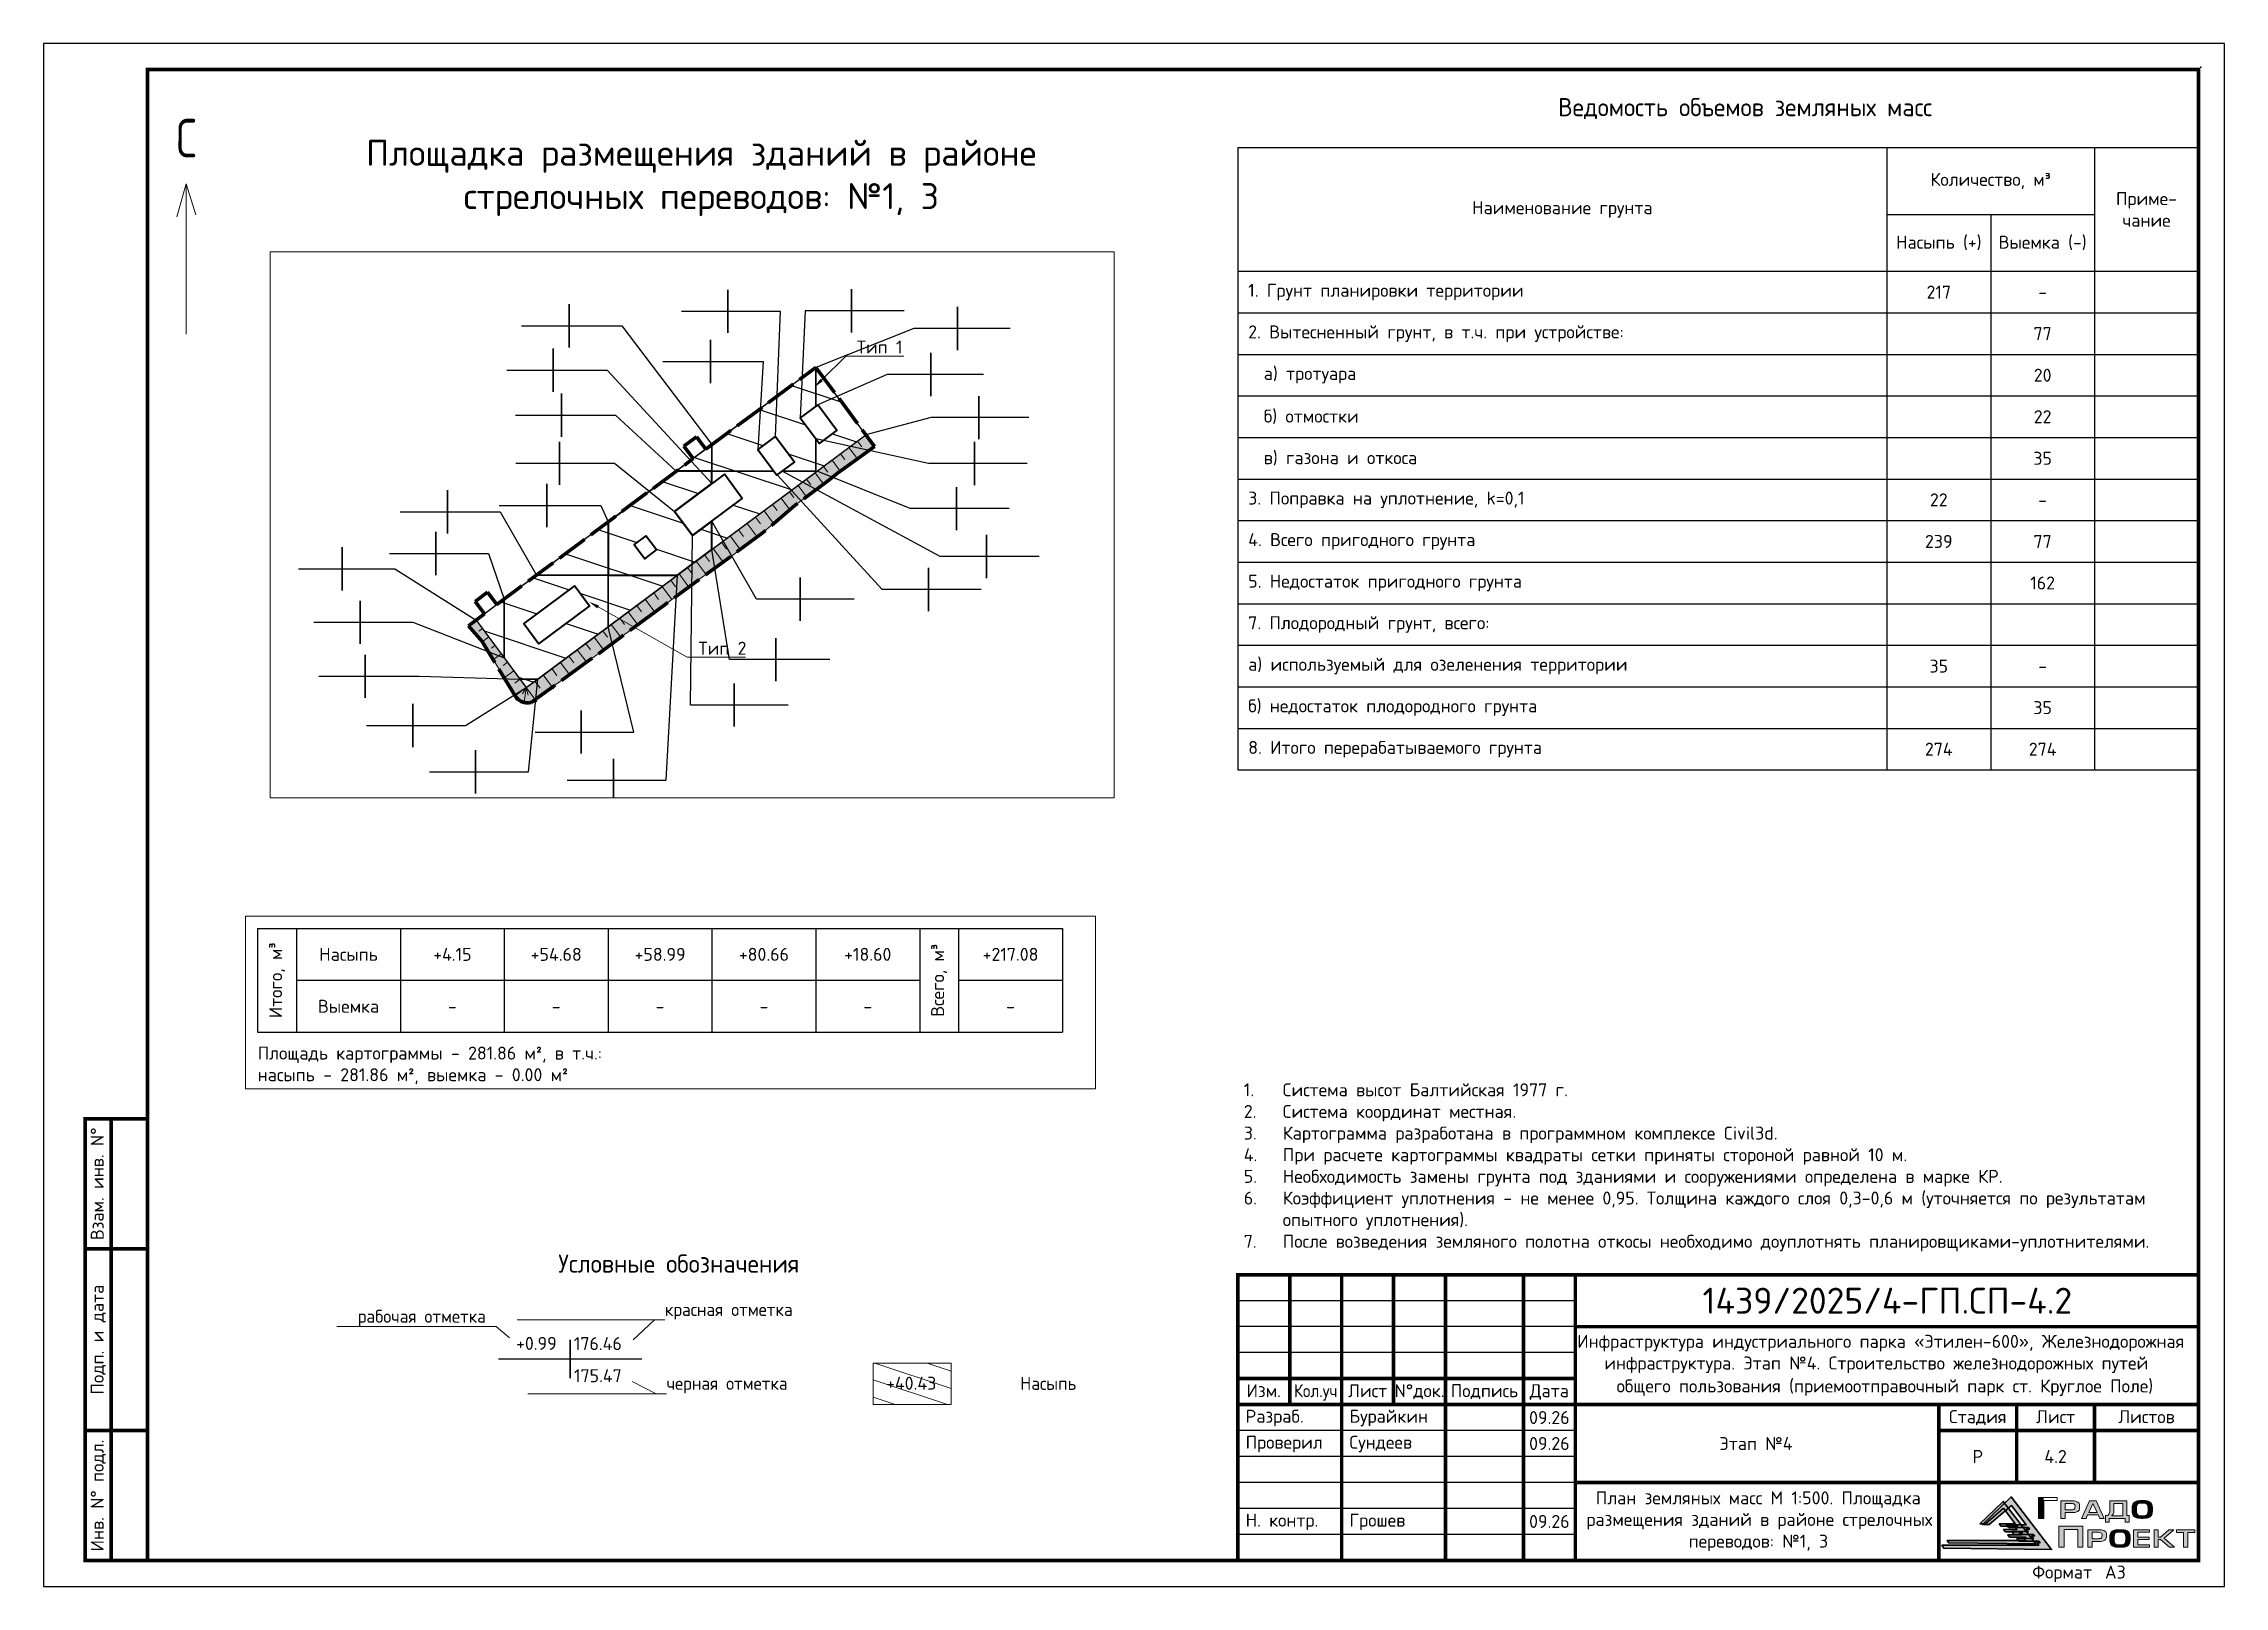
# Paper-space layout 'л.4.2_ПЗМ' of a CAD drawing. Header units: metres, sheet in millimetres. Extents: x 0 to 420, y 0 to 297.
# The model-space entities are those that its viewports show. They can reach past a viewport. Long polylines and large blocks are cut down to what shows.
import ezdxf
from ezdxf import colors
from ezdxf.entities.mleader import LeaderData, LeaderLine
from ezdxf.enums import TextEntityAlignment as Align
from ezdxf.math import Vec2, Vec3

# ---------------------------------------------------------------- set-up
doc = ezdxf.new("R2010")
doc.units = ezdxf.units.M
doc.linetypes.add('ACAD_ISO02W100', pattern=[15, 12, -3])
for name, color, linetype in [('000_C3D_ХЛ служебные', 7, 'Continuous'), ('_ОФОРМ_Примечания', 7, 'Continuous'), ('_Рамка-текст', 7, 'Continuous'), ('Cartogram_1_calculation_mark', 7, 'Continuous'), ('CARTOGRAM_1_HATCH_FILL', 7, 'Continuous'), ('CARTOGRAM_1_VOLUME', 7, 'Continuous'), ('ВС текст_2эт', 7, 'Continuous'), ('ГП_ПЗМ', 7, 'Continuous'), ('ПЗМ_2_Границы', 7, 'Continuous'), ('ПЗМ_2_Отметки', 7, 'Continuous'), ('ПЗМ_2_Сетка', 7, 'Continuous'), ('ПЗМ_2_Таблица объемов', 7, 'Continuous'), ('ПЗМ_2_Штриховка насыпи', 7, 'Continuous'), ('ПП_Дорога_Покрытия_Газон', 3, 'Continuous'), ('ПП_Рамка_ДинамическийФормат', 7, 'Continuous')]:
    doc.layers.add(name, color=color, linetype=linetype)
for name, color, linetype, lineweight in [('280_ПОР_Откосы планировки', 250, 'Continuous', 20), ('_ТЕКСТ', 7, 'Continuous', 20), ('ГП_Границы ЗУ', 1, 'Continuous', 50), ('ГП_ШТАМП', 7, 'Continuous', 70), ('ПП_Дорога_Покрытия_Откос', 3, 'Continuous', 9)]:
    doc.layers.add(name, color=color, linetype=linetype, lineweight=lineweight)
doc.layers.add('ОНХП-ГП текст', color=98, linetype='Continuous', lineweight=20, true_color=0x000800)
doc.layers.add('помощь', color=1, linetype='Continuous', plot=False)
doc.styles.add('Gipronikel', font='GOST Common.ttf')
doc.styles.add('ISOCPEUR', font='isocpeur.ttf')
doc.styles.add('ГОСТ', font='')
doc.styles.add('СПДС', font='isocpeur.ttf')
doc.styles.add('СПДС 2.5', font='isocpeur.ttf', dxfattribs={"width": 0.8, "height": 2.5})
doc.styles.get('ГОСТ').set_extended_font_data('GOST type A')

psp = doc.layouts.new('л.4.2_ПЗМ')

# ---------------------------------------------------------------- texts
at = {"style": 'Gipronikel'}
psp.add_text('Условные обозначения', height=3.5, dxfattribs=at).set_placement((99.11, 60.4, 923.52))
at = {"layer": '_Рамка-текст', "char_height": 2.5, "width": 10, "attachment_point": 5, "line_spacing_factor": 1.1, "style": 'СПДС 2.5'}
for insert in [(289.98, 32.51), (289.98, 27.51), (289.98, 12.51)]:
    psp.add_mtext('{\\W1;09.26}', dxfattribs=dict(at, insert=insert))
at = {"layer": '_ТЕКСТ', "insert": (231.13, 96.86), "char_height": 2.5, "width": 185, "attachment_point": 1, "style": 'ISOCPEUR'}
psp.add_mtext('\\pi-7.5,l7.5,t7.5;1.^IСистема высот Балтийская 1977 г.\\P2.^IСистема координат местная.\\P3.^IКартограмма разработана в программном комплексе Civil3d.{\\C1;\\P}4.^IПри расчете картограммы квадраты сетки приняты стороной равной 10 м.\\P5.^IНеобходимость замены грунта под зданиями и сооружениями определена в марке КР.\\P{\\C7;6.^IКоэффициент уплотнения - не менее 0,95. Толщина каждого слоя 0,3-0,6 м (уточняется по результатам \\P\\pi0;опытного уплотнения).\\P\\pi-7.5;7.^IПосле возведения земляного полотна откосы необходимо доуплотнять планировщиками-уплотнителями.\\P}', dxfattribs=at)
at = {"layer": 'CARTOGRAM_1_VOLUME', "color": 5, "style": 'СПДС'}
psp.add_text('+0.99', height=2.5, dxfattribs=at).set_placement((94.89, 46.79), align=Align.MIDDLE_CENTER)
at = {"layer": 'CARTOGRAM_1_VOLUME', "color": 26, "style": 'СПДС'}
psp.add_text('176.46', height=2.5, dxfattribs=at).set_placement((106.73, 46.75), align=Align.MIDDLE_CENTER)
at = {"layer": 'CARTOGRAM_1_VOLUME', "color": 176, "style": 'СПДС'}
psp.add_text('175.47', height=2.5, dxfattribs=at).set_placement((106.73, 40.57), align=Align.MIDDLE_CENTER)
at = {"layer": 'CARTOGRAM_1_VOLUME', "color": 1, "style": 'СПДС'}
psp.add_text('+40.43', height=2.5, dxfattribs=at).set_placement((167.07, 39.12), align=Align.MIDDLE_CENTER)
at = {"layer": 'ВС текст_2эт', "insert": (126.65, 271.15), "char_height": 5, "width": 141.0576, "attachment_point": 5, "style": 'ISOCPEUR'}
psp.add_mtext('Площадка размещения зданий в районе стрелочных переводов: №1, 3', dxfattribs=at)
at = {"layer": 'ГП_ШТАМП', "insert": (188.09, 39.09), "char_height": 2.5, "width": 80, "attachment_point": 4, "style": 'Gipronikel'}
psp.add_mtext('Насыпь', dxfattribs=at)
at = {"layer": 'ОНХП-ГП текст', "ltscale": 250, "insert": (25.53, 282.54), "char_height": 7.42, "width": 67.0666, "attachment_point": 1, "rotation": 359.8271, "style": 'ГОСТ'}
psp.add_mtext('С', dxfattribs=at)

msp = doc.modelspace()

# ---------------------------------------------------------------- blocks, each defined once
blk = doc.blocks.new('*T70')
at = {"layer": '_ОФОРМ_Примечания', "color": 0, "lineweight": -2, "transparency": 16777216}
for p, q in [((185, 0), (185, -134.83)), ((0, -15), (0, -134.83)), ((125, -15), (185, -15)), ((125, -15), (125, -134.83)), ((165, -15), (165, -134.83)), ((125, -27.86), (165, -27.86)), ((145, -27.86), (145, -134.83)), ((0, -38.83), (185, -38.83)), ((0, -46.83), (185, -46.83)), ((0, -54.83), (185, -54.83)), ((0, -62.83), (185, -62.83)), ((0, -70.83), (185, -70.83)), ((0, -78.83), (185, -78.83)), ((0, -86.83), (185, -86.83)), ((0, -94.83), (185, -94.83)), ((0, -102.83), (185, -102.83)), ((0, -110.83), (185, -110.83)), ((0, -118.83), (185, -118.83)), ((0, -126.83), (185, -126.83)), ((0, -134.83), (185, -134.83))]:
    blk.add_line(p, q, dxfattribs=at)
at = {"layer": '_ОФОРМ_Примечания', "color": 0, "linetype": 'ByBlock', "lineweight": -2, "transparency": 16777216}
blk.add_line((0, -15), (125, -15), dxfattribs=at)
at = {"layer": '_ОФОРМ_Примечания', "color": 0, "transparency": 16777216}
for s, insert, char_height, width, attachment_point, style in [('\\pl10.325,t18.611;Ведомость объемов земляных масс\\P', (92.5, -7.5), 3.5, 182, 5, 'Gipronikel'), ('Количество, м{\\fISOCPEUR|b0|i0|c0|p34;³\\P}', (145, -21.43), 2.5, 37, 5, 'ISOCPEUR'), ('Приме- чание', (175, -26.92), 2.5, 17, 5, 'ISOCPEUR'), ('Наименование грунта', (62.5, -26.92), 2.5, 122, 5, 'ISOCPEUR'), ('Насыпь (+)', (135, -33.35), 2.5, 17, 5, 'ISOCPEUR'), ('Выемка (-)', (155, -33.35), 2.5, 17, 5, 'ISOCPEUR'), ('1. Грунт планировки территории', (2, -42.83), 2.5, 121, 4, 'ISOCPEUR'), ('217', (135, -42.83), 2.5, 17, 5, 'ISOCPEUR'), ('-', (155, -42.83), 2.5, 17, 5, 'ISOCPEUR'), ('2. Вытесненный грунт, в т.ч. при устройстве:', (2, -50.83), 2.5, 121, 4, 'ISOCPEUR'), ('77', (155, -50.83), 2.5, 17, 5, 'ISOCPEUR'), ('а) тротуара', (5, -58.83), 2.5, 115, 4, 'ISOCPEUR'), ('20', (155, -58.83), 2.5, 17, 5, 'ISOCPEUR'), ('б) отмостки', (5, -66.83), 2.5, 115, 4, 'ISOCPEUR'), ('22', (155, -66.83), 2.5, 17, 5, 'ISOCPEUR'), ('в) газона и откоса', (5, -74.83), 2.5, 115, 4, 'ISOCPEUR'), ('35', (155, -74.83), 2.5, 17, 5, 'ISOCPEUR'), ('3. Поправка на уплотнение, k=0,1', (2, -82.83), 2.5, 121, 4, 'ISOCPEUR'), ('22', (135, -82.83), 2.5, 17, 5, 'ISOCPEUR'), ('-', (155, -82.83), 2.5, 17, 5, 'ISOCPEUR'), ('4. Всего пригодного грунта', (2, -90.83), 2.5, 121, 4, 'ISOCPEUR'), ('239', (135, -90.83), 2.5, 17, 5, 'ISOCPEUR'), ('77', (155, -90.83), 2.5, 17, 5, 'ISOCPEUR'), ('5. Недостаток пригодного грунта', (2, -98.83), 2.5, 121, 4, 'ISOCPEUR'), ('162', (155, -98.83), 2.5, 17, 5, 'ISOCPEUR'), ('7. Плодородный грунт, всего:', (2, -106.83), 2.5, 121, 4, 'ISOCPEUR'), ('а) используемый для озеленения территории', (2, -114.83), 2.5, 121, 4, 'ISOCPEUR'), ('35', (135, -114.83), 2.5, 17, 5, 'ISOCPEUR'), ('-', (155, -114.83), 2.5, 17, 5, 'ISOCPEUR'), ('б) недостаток плодородного грунта', (2, -122.83), 2.5, 121, 4, 'ISOCPEUR'), ('35', (155, -122.83), 2.5, 17, 5, 'ISOCPEUR'), ('8. Итого перерабатываемого грунта', (2, -130.83), 2.5, 121, 4, 'ISOCPEUR')]:
    blk.add_mtext(s, dxfattribs=dict(at, insert=insert, char_height=char_height, width=width, attachment_point=attachment_point, style=style))
at = {"layer": '_ОФОРМ_Примечания', "transparency": 16777216, "char_height": 2.5, "width": 17, "attachment_point": 5, "style": 'ISOCPEUR'}
for insert in [(135, -130.83), (155, -130.83)]:
    blk.add_mtext('274', dxfattribs=dict(at, insert=insert))
blk = doc.blocks.new('_None')
blk = doc.blocks.new('*U289')
at = {"layer": 'ПП_Рамка_ДинамическийФормат', "linetype": 'Continuous', "lineweight": 30, "true_color": 0x0c6001}
h = blk.add_hatch(color=88, dxfattribs=at)
h.dxf.hatch_style = 1
h.paths.add_polyline_path([(373.4, 11.89), (378.95, 17.21), (386.72, 7.1), (365.95, 7.34), (365.59, 7.93), (384.24, 7.93), (383.87, 8.41), (384.5, 8.41), (384.28, 8.69), (380.46, 8.69), (380.04, 9.24), (383.23, 9.24), (382.86, 9.72), (383.49, 9.73), (383.27, 10), (379.47, 10), (379.04, 10.56), (382.22, 10.56), (381.86, 11.03), (382.48, 11.04), (382.26, 11.33), (378.45, 11.32), (378.02, 11.87), (381.84, 11.88), (378.98, 15.58), (374.72, 11.89)])
at = {"layer": 'ПП_Рамка_ДинамическийФормат', "linetype": 'Continuous', "lineweight": 0, "true_color": 0x033c8c}
h = blk.add_hatch(color=156, dxfattribs=at)
h.dxf.hatch_style = 1
h.paths.add_polyline_path([(385.23, 13.1), (385.23, 17.14), (384.23, 17.14), (384.23, 13.1)])
at = {"layer": 'ПП_Рамка_ДинамическийФормат', "linetype": 'Continuous', "lineweight": 30, "true_color": 0x033c8c}
h = blk.add_hatch(color=156, dxfattribs=at)
h.dxf.hatch_style = 1
h.paths.add_polyline_path([(372.93, 12.05), (377.41, 16.35), (383.69, 8.19), (366.92, 8.38), (366.62, 8.85), (381.68, 8.85), (381.39, 9.24), (381.89, 9.24), (381.72, 9.47), (378.63, 9.47), (378.29, 9.91), (380.87, 9.91), (380.57, 10.3), (381.08, 10.3), (380.9, 10.53), (377.83, 10.53), (377.48, 10.98), (380.05, 10.98), (379.76, 11.36), (380.26, 11.36), (380.08, 11.6), (377.01, 11.59), (376.66, 12.04), (379.74, 12.04), (377.44, 15.03), (374, 12.05)])
at = {"layer": 'ПП_Рамка_ДинамическийФормат', "linetype": 'Continuous', "lineweight": 0, "true_color": 0x033c8c}
h = blk.add_hatch(color=156, dxfattribs=at)
h.dxf.hatch_style = 1
h.paths.add_polyline_path([(391.81, 16.19, 0.129761), (390.77, 16.46), (388.48, 16.46), (388.48, 13.1), (389.33, 13.1), (389.33, 14.21), (390.8, 14.21, 0.148195), (391.76, 14.43, 0.229809), (392.12, 15.01), (392.12, 15.6, 0.271278)])
h.paths.add_polyline_path([(389.32, 15.95), (390.58, 15.95, -0.094959), (390.98, 15.88, -0.198887), (391.19, 15.68, -0.099141), (391.26, 15.31, -0.182798), (391.11, 14.9, -0.188884), (390.82, 14.74, -0.015492), (390.55, 14.72), (389.32, 14.72)], flags=16)
h.paths.add_polyline_path([(395.32, 16.48), (394.01, 16.48), (392.49, 13.1), (393.39, 13.1), (393.65, 13.79), (395.68, 13.79), (395.99, 13.1), (396.83, 13.1)])
h.paths.add_polyline_path([(394.67, 15.96), (395.5, 14.23), (393.87, 14.23)], flags=16)
h.paths.add_polyline_path([(401.21, 16.47), (397.94, 16.47), (397.94, 14.64, -0.224), (397.59, 13.73), (397.48, 13.62), (397.13, 13.62), (397.13, 12.35), (397.83, 12.35), (397.83, 13.1), (400.91, 13.1), (400.91, 12.36), (401.64, 12.36), (401.64, 13.62), (401.21, 13.62)])
h.paths.add_polyline_path([(398.73, 15.97), (400.42, 15.97), (400.42, 13.6), (398.33, 13.6), (398.34, 13.66), (398.41, 13.69), (398.48, 13.76, 0.193412), (398.73, 14.4)], flags=16)
h.paths.add_polyline_path([(392.77, 11.58), (388.11, 11.58), (388.11, 7.56), (389.13, 7.56), (389.13, 10.93), (391.75, 10.93), (391.75, 7.56), (392.77, 7.56)])
h.paths.add_polyline_path([(397.29, 9.47), (397.29, 10.05, 0.311605), (397.01, 10.64, 0.129761), (395.97, 10.91), (393.68, 10.91), (393.68, 7.56), (394.53, 7.56), (394.53, 8.66), (396, 8.66, 0.148195), (396.96, 8.89, 0.267677)])
h.paths.add_polyline_path([(394.53, 10.41), (395.78, 10.41, -0.094959), (396.19, 10.33, -0.198887), (396.4, 10.13, -0.099141), (396.47, 9.76, -0.182798), (396.32, 9.35, -0.188884), (396.03, 9.2, -0.015492), (395.76, 9.18), (394.53, 9.18)], flags=16)
h.paths.add_polyline_path([(405.51, 9.48), (403.33, 9.48), (403.33, 10.41), (405.61, 10.41), (405.61, 10.91), (402.53, 10.91), (402.53, 7.56), (405.61, 7.56), (405.61, 8.01), (403.33, 8.01), (403.33, 9.04), (405.51, 9.04)])
h.paths.add_polyline_path([(407.25, 10.91), (406.45, 10.91), (406.45, 7.56), (407.25, 7.56), (407.25, 9), (407.73, 9), (409.41, 7.56), (410.42, 7.56), (408.4, 9.26), (410.26, 10.91), (409.28, 10.91), (407.72, 9.5), (407.25, 9.5)])
h.paths.add_polyline_path([(412.96, 10.4), (414.32, 10.4), (414.32, 10.91), (410.79, 10.91), (410.79, 10.4), (412.15, 10.4), (412.15, 7.56), (412.96, 7.56)])
h = blk.add_hatch(color=156, dxfattribs=at)
h.dxf.hatch_style = 1
edge = h.paths.add_edge_path()
edge.add_spline(control_points=[(404.18, 13.1), (404.31, 13.1), (404.55, 13.1), (404.88, 13.12), (405.17, 13.17), (405.43, 13.26), (405.66, 13.35), (405.86, 13.54), (406.04, 13.82), (406.16, 14.32), (406.15, 14.7), (406.14, 14.94), (406.14, 15.1), (406.14, 15.39), (406.04, 15.79), (405.86, 16.07), (405.66, 16.26), (405.43, 16.36), (405.17, 16.45), (404.88, 16.5), (404.55, 16.51), (404.31, 16.51), (404.18, 16.51), (404.05, 16.51), (403.82, 16.51), (403.49, 16.5), (403.2, 16.45), (402.94, 16.36), (402.71, 16.26), (402.51, 16.07), (402.33, 15.79), (402.23, 15.39), (402.23, 15.1), (402.23, 14.94), (402.22, 14.7), (402.21, 14.32), (402.33, 13.82), (402.51, 13.54), (402.71, 13.35), (402.94, 13.26), (403.2, 13.17), (403.49, 13.12), (403.82, 13.1), (404.05, 13.1), (404.18, 13.1)], knot_values=[0, 0, 0, 0, 0.392432, 0.709081, 0.998708, 1.278127, 1.53821, 1.728059, 2.110629, 2.5013, 3.242256, 3.242256, 3.242256, 3.711066, 4.101736, 4.484307, 4.674156, 4.934238, 5.213657, 5.503284, 5.819934, 6.212366, 6.212366, 6.212366, 6.590896, 6.907546, 7.197173, 7.476592, 7.736674, 7.926524, 8.309094, 8.699764, 9.168574, 9.168574, 9.168574, 9.90953, 10.300201, 10.682771, 10.87262, 11.132703, 11.412122, 11.701749, 12.018398, 12.396929, 12.396929, 12.396929, 12.396929], degree=3, periodic=0)
edge = h.paths.add_edge_path(flags=16)
edge.add_spline(control_points=[(403.07, 14.94), (403.07, 14.88), (403.07, 14.8), (403.07, 14.81), (403.07, 14.69), (403.06, 14.48), (403.1, 14.21), (403.14, 14), (403.23, 13.87), (403.29, 13.75), (403.41, 13.68), (403.54, 13.61), (403.7, 13.6), (403.89, 13.59), (404.04, 13.58), (404.15, 13.58), (404.18, 13.58), (404.22, 13.58), (404.32, 13.58), (404.48, 13.59), (404.66, 13.6), (404.83, 13.61), (404.96, 13.68), (405.07, 13.74), (405.14, 13.87), (405.22, 13.99), (405.27, 14.2), (405.31, 14.47), (405.3, 14.69), (405.3, 14.81), (405.3, 14.93), (405.31, 15.14), (405.27, 15.41), (405.23, 15.62), (405.14, 15.75), (405.07, 15.87), (404.96, 15.93), (404.83, 16), (404.66, 16.01), (404.48, 16.02), (404.32, 16.03), (404.22, 16.03), (404.19, 16.03), (404.15, 16.03), (404.05, 16.03), (403.89, 16.02), (403.71, 16.01), (403.54, 16), (403.41, 15.93), (403.3, 15.87), (403.23, 15.75), (403.15, 15.62), (403.1, 15.41), (403.06, 15.14), (403.07, 15), (403.07, 14.94)], knot_values=[0, 0, 0, 0, 1, 2, 3, 4, 5, 6, 7, 8, 9, 10, 11, 12, 13, 14, 15, 16, 17, 18, 19, 20, 21, 22, 23, 24, 25, 26, 27, 28, 29, 30, 31, 32, 33, 34, 35, 36, 37, 38, 39, 40, 41, 42, 43, 44, 45, 46, 47, 48, 49, 50, 51, 52, 53, 53, 53, 53], degree=3, periodic=0)
h = blk.add_hatch(color=156, dxfattribs=at)
h.dxf.hatch_style = 1
edge = h.paths.add_edge_path()
edge.add_spline(control_points=[(399.88, 7.56), (400.01, 7.56), (400.25, 7.56), (400.58, 7.56), (400.87, 7.58), (401.14, 7.67), (401.36, 7.76), (401.57, 7.96), (401.74, 8.23), (401.86, 8.73), (401.85, 9.11), (401.85, 9.36), (401.85, 9.51), (401.85, 9.8), (401.74, 10.21), (401.57, 10.48), (401.36, 10.68), (401.14, 10.77), (400.87, 10.86), (400.58, 10.91), (400.25, 10.91), (400.01, 10.91), (399.88, 10.91), (399.76, 10.91), (399.52, 10.91), (399.2, 10.91), (398.9, 10.86), (398.64, 10.77), (398.41, 10.68), (398.21, 10.48), (398.04, 10.21), (397.93, 9.8), (397.93, 9.51), (397.93, 9.36), (397.92, 9.11), (397.91, 8.73), (398.04, 8.23), (398.21, 7.96), (398.41, 7.76), (398.64, 7.67), (398.9, 7.58), (399.2, 7.56), (399.52, 7.56), (399.76, 7.56), (399.88, 7.56)], knot_values=[0, 0, 0, 0, 0.392432, 0.709081, 0.998708, 1.278127, 1.53821, 1.728059, 2.110629, 2.5013, 3.242256, 3.242256, 3.242256, 3.711066, 4.101736, 4.484307, 4.674156, 4.934238, 5.213657, 5.503284, 5.819934, 6.212366, 6.212366, 6.212366, 6.590896, 6.907546, 7.197173, 7.476592, 7.736674, 7.926524, 8.309094, 8.699764, 9.168574, 9.168574, 9.168574, 9.90953, 10.300201, 10.682771, 10.87262, 11.132703, 11.412122, 11.701749, 12.018398, 12.396929, 12.396929, 12.396929, 12.396929], degree=3, periodic=0)
edge = h.paths.add_edge_path(flags=16)
edge.add_spline(control_points=[(398.77, 9.35), (398.78, 9.3), (398.78, 9.22), (398.78, 9.22), (398.77, 9.11), (398.77, 8.89), (398.81, 8.62), (398.85, 8.41), (398.93, 8.28), (399, 8.16), (399.11, 8.1), (399.24, 8.03), (399.41, 8.02), (399.59, 8), (399.75, 8), (399.85, 8), (399.89, 8), (399.92, 8), (400.03, 8), (400.19, 8), (400.37, 8.01), (400.53, 8.02), (400.66, 8.09), (400.78, 8.16), (400.85, 8.28), (400.93, 8.4), (400.97, 8.61), (401.01, 8.88), (401.01, 9.1), (401, 9.22), (401.01, 9.34), (401.01, 9.55), (400.97, 9.82), (400.93, 10.03), (400.85, 10.16), (400.78, 10.28), (400.67, 10.34), (400.53, 10.42), (400.37, 10.42), (400.19, 10.44), (400.03, 10.44), (399.93, 10.44), (399.89, 10.44), (399.85, 10.44), (399.75, 10.44), (399.59, 10.44), (399.41, 10.42), (399.25, 10.41), (399.11, 10.34), (399, 10.28), (398.93, 10.16), (398.85, 10.03), (398.81, 9.82), (398.77, 9.55), (398.77, 9.41), (398.77, 9.35)], knot_values=[0, 0, 0, 0, 1, 2, 3, 4, 5, 6, 7, 8, 9, 10, 11, 12, 13, 14, 15, 16, 17, 18, 19, 20, 21, 22, 23, 24, 25, 26, 27, 28, 29, 30, 31, 32, 33, 34, 35, 36, 37, 38, 39, 40, 41, 42, 43, 44, 45, 46, 47, 48, 49, 50, 51, 52, 53, 53, 53, 53], degree=3, periodic=0)
at = {"layer": 'ПП_Рамка_ДинамическийФормат'}
blk.add_lwpolyline([(0, 0), (420, 0), (420, 297), (0, 297)], close=True, dxfattribs=at)
at = {"layer": 'ПП_Рамка_ДинамическийФормат', "const_width": 0.7}
for points in [[(20, 5), (415, 5), (415, 292), (20, 292)], [(8, 5), (20, 5), (20, 90), (8, 90)], [(230, 60), (230, 5), (415, 5), (415, 60)]]:
    blk.add_lwpolyline(points, close=True, dxfattribs=at)
for points in [[(13, 5), (13, 90)], [(20, 65), (8, 65)], [(240, 60), (240, 35)], [(250, 60), (250, 5)], [(260, 60), (260, 35)], [(270, 60), (270, 5)], [(285, 60), (285, 5)], [(295, 60), (295, 5)], [(295, 50), (415, 50)], [(295, 40), (230, 40)], [(295, 35), (230, 35)], [(295, 35), (415, 35)], [(365, 35), (365, 5)], [(380, 35), (380, 20)], [(395, 35), (395, 20)], [(20, 30), (8, 30)], [(415, 30), (365, 30)], [(295, 20), (415, 20)]]:
    blk.add_lwpolyline(points, dxfattribs=at)
at = {"layer": 'ПП_Рамка_ДинамическийФормат'}
for points in [[(295, 55), (230, 55)], [(295, 50), (230, 50)], [(295, 45), (230, 45)], [(295, 30), (230, 30)], [(295, 25), (230, 25)], [(295, 20), (230, 20)], [(295, 15), (230, 15)], [(295, 10), (230, 10)]]:
    blk.add_lwpolyline(points, dxfattribs=at)
at = {"layer": 'ПП_Рамка_ДинамическийФормат', "color": 88, "linetype": 'Continuous', "lineweight": 30, "true_color": 0x0c6001}
blk.add_lwpolyline([(373.4, 11.89), (378.95, 17.21), (386.72, 7.1), (365.95, 7.34), (365.59, 7.93), (384.24, 7.93), (383.87, 8.41), (384.5, 8.41), (384.28, 8.69), (380.46, 8.69), (380.04, 9.24), (383.23, 9.24), (382.86, 9.72), (383.49, 9.73), (383.27, 10), (379.47, 10), (379.04, 10.56), (382.22, 10.56), (381.86, 11.03), (382.48, 11.04), (382.26, 11.33), (378.45, 11.32), (378.02, 11.87), (381.84, 11.88), (378.98, 15.58), (374.72, 11.89)], close=True, dxfattribs=at)
at = {"layer": 'ПП_Рамка_ДинамическийФормат', "color": 156, "linetype": 'Continuous', "lineweight": 0, "true_color": 0x033c8c}
blk.add_lwpolyline([(384.23, 13.1), (384.23, 17.14), (387.8, 17.14), (387.8, 16.53), (385.23, 16.53), (385.23, 13.1), (384.23, 13.1)], dxfattribs=at)
at = {"layer": 'ПП_Рамка_ДинамическийФормат', "color": 7, "linetype": 'Continuous', "lineweight": 30, "true_color": 0xffffff}
blk.add_lwpolyline([(372.93, 12.05), (377.41, 16.35), (383.69, 8.19), (366.92, 8.38), (366.62, 8.85), (381.68, 8.85), (381.39, 9.24), (381.89, 9.24), (381.72, 9.47), (378.63, 9.47), (378.29, 9.91), (380.87, 9.91), (380.57, 10.3), (381.08, 10.3), (380.9, 10.53), (377.83, 10.53), (377.48, 10.98), (380.05, 10.98), (379.76, 11.36), (380.26, 11.36), (380.08, 11.6), (377.01, 11.59), (376.66, 12.04), (379.74, 12.04), (377.44, 15.03), (374, 12.05)], close=True, dxfattribs=at)
at = {"layer": 'ПП_Рамка_ДинамическийФормат', "color": 156, "linetype": 'Continuous', "lineweight": 0, "true_color": 0x033c8c}
for points in [[(388.48, 13.1), (388.48, 16.46), (390.77, 16.46, -0.129761), (391.81, 16.19, -0.271278), (392.12, 15.6), (392.12, 15.01, -0.229809), (391.76, 14.43, -0.148195), (390.8, 14.21), (389.33, 14.21), (389.33, 13.1), (388.48, 13.1)], [(397.94, 16.47), (401.21, 16.47), (401.21, 13.62), (401.64, 13.62), (401.64, 12.36), (400.91, 12.36), (400.91, 13.1), (397.83, 13.1), (397.83, 12.35), (397.13, 12.35), (397.13, 13.62), (397.48, 13.62), (397.59, 13.73, 0.224), (397.94, 14.64), (397.94, 16.47)], [(393.68, 7.56), (393.68, 10.91), (395.97, 10.91, -0.129761), (397.01, 10.64, -0.311605), (397.29, 10.05), (397.29, 9.47, -0.267677), (396.96, 8.89, -0.148195), (396, 8.66), (394.53, 8.66), (394.53, 7.56), (393.68, 7.56)]]:
    blk.add_lwpolyline(points, format="xyb", dxfattribs=at)
for points in [[(389.32, 15.95), (390.58, 15.95, -0.094959), (390.98, 15.88, -0.198887), (391.19, 15.68, -0.099141), (391.26, 15.31, -0.182798), (391.11, 14.9, -0.188884), (390.82, 14.74, -0.015492), (390.55, 14.72), (389.32, 14.72), (389.32, 15.95)], [(398.73, 15.97), (400.42, 15.97), (400.42, 13.6), (398.33, 13.6), (398.34, 13.66), (398.41, 13.69), (398.48, 13.76, 0.193412), (398.73, 14.4), (398.73, 15.97)], [(394.53, 10.41), (395.78, 10.41, -0.094959), (396.19, 10.33, -0.198887), (396.4, 10.13, -0.099141), (396.47, 9.76, -0.182798), (396.32, 9.35, -0.188884), (396.03, 9.2, -0.015492), (395.76, 9.18), (394.53, 9.18), (394.53, 10.41)]]:
    blk.add_lwpolyline(points, format="xyb", close=True, dxfattribs=at)
for points in [[(392.49, 13.1), (394.01, 16.48), (395.32, 16.48), (396.83, 13.1), (395.99, 13.1), (395.68, 13.79), (393.65, 13.79), (393.39, 13.1)], [(393.87, 14.23), (395.5, 14.23), (394.67, 15.96), (393.87, 14.23)], [(392.77, 7.56), (392.77, 11.58), (388.11, 11.58), (388.11, 7.56), (389.13, 7.56), (389.13, 10.93), (391.75, 10.93), (391.75, 7.56)], [(402.53, 10.91), (402.53, 7.56), (405.61, 7.56), (405.61, 8.01), (403.33, 8.01), (403.33, 9.04), (405.51, 9.04), (405.51, 9.48), (403.33, 9.48), (403.33, 10.41), (405.61, 10.41), (405.61, 10.91)], [(406.45, 10.91), (407.25, 10.91), (407.25, 9.5), (407.72, 9.5), (409.28, 10.91), (410.26, 10.91), (408.4, 9.26), (410.42, 7.56), (409.41, 7.56), (407.73, 9), (407.25, 9), (407.25, 7.56), (406.45, 7.56)], [(412.15, 7.56), (412.15, 10.4), (410.79, 10.4), (410.79, 10.91), (414.32, 10.91), (414.32, 10.4), (412.96, 10.4), (412.96, 7.56)]]:
    blk.add_lwpolyline(points, close=True, dxfattribs=at)
for points in [[(404.18, 13.1), (404.31, 13.1), (404.55, 13.1), (404.88, 13.12), (405.17, 13.17), (405.43, 13.26), (405.66, 13.35), (405.86, 13.54), (406.04, 13.82), (406.16, 14.32), (406.15, 14.7), (406.14, 14.94), (406.14, 15.1), (406.14, 15.39), (406.04, 15.79), (405.86, 16.07), (405.66, 16.26), (405.43, 16.36), (405.17, 16.45), (404.88, 16.5), (404.55, 16.51), (404.31, 16.51), (404.18, 16.51), (404.05, 16.51), (403.82, 16.51), (403.49, 16.5), (403.2, 16.45), (402.94, 16.36), (402.71, 16.26), (402.51, 16.07), (402.33, 15.79), (402.23, 15.39), (402.23, 15.1), (402.23, 14.94), (402.22, 14.7), (402.21, 14.32), (402.33, 13.82), (402.51, 13.54), (402.71, 13.35), (402.94, 13.26), (403.2, 13.17), (403.49, 13.12), (403.82, 13.1), (404.05, 13.1), (404.18, 13.1)], [(399.88, 7.56), (400.01, 7.56), (400.25, 7.56), (400.58, 7.56), (400.87, 7.58), (401.14, 7.67), (401.36, 7.76), (401.57, 7.96), (401.74, 8.23), (401.86, 8.73), (401.85, 9.11), (401.85, 9.36), (401.85, 9.51), (401.85, 9.8), (401.74, 10.21), (401.57, 10.48), (401.36, 10.68), (401.14, 10.77), (400.87, 10.86), (400.58, 10.91), (400.25, 10.91), (400.01, 10.91), (399.88, 10.91), (399.76, 10.91), (399.52, 10.91), (399.2, 10.91), (398.9, 10.86), (398.64, 10.77), (398.41, 10.68), (398.21, 10.48), (398.04, 10.21), (397.93, 9.8), (397.93, 9.51), (397.93, 9.36), (397.92, 9.11), (397.91, 8.73), (398.04, 8.23), (398.21, 7.96), (398.41, 7.76), (398.64, 7.67), (398.9, 7.58), (399.2, 7.56), (399.52, 7.56), (399.76, 7.56), (399.88, 7.56)]]:
    blk.add_open_spline(points, degree=3, knots=[0, 0, 0, 0, 0.392432, 0.709081, 0.998708, 1.278127, 1.53821, 1.728059, 2.110629, 2.5013, 3.242256, 3.242256, 3.242256, 3.711066, 4.101736, 4.484307, 4.674156, 4.934238, 5.213657, 5.503284, 5.819934, 6.212366, 6.212366, 6.212366, 6.590896, 6.907546, 7.197173, 7.476592, 7.736674, 7.926524, 8.309094, 8.699764, 9.168574, 9.168574, 9.168574, 9.90953, 10.300201, 10.682771, 10.87262, 11.132703, 11.412122, 11.701749, 12.018398, 12.396929, 12.396929, 12.396929, 12.396929], dxfattribs=at)
for points in [[(403.07, 14.94), (403.07, 14.88), (403.07, 14.8), (403.07, 14.81), (403.07, 14.69), (403.06, 14.48), (403.1, 14.21), (403.14, 14), (403.23, 13.87), (403.29, 13.75), (403.41, 13.68), (403.54, 13.61), (403.7, 13.6), (403.89, 13.59), (404.04, 13.58), (404.15, 13.58), (404.18, 13.58), (404.22, 13.58), (404.32, 13.58), (404.48, 13.59), (404.66, 13.6), (404.83, 13.61), (404.96, 13.68), (405.07, 13.74), (405.14, 13.87), (405.22, 13.99), (405.27, 14.2), (405.31, 14.47), (405.3, 14.69), (405.3, 14.81), (405.3, 14.93), (405.31, 15.14), (405.27, 15.41), (405.23, 15.62), (405.14, 15.75), (405.07, 15.87), (404.96, 15.93), (404.83, 16), (404.66, 16.01), (404.48, 16.02), (404.32, 16.03), (404.22, 16.03), (404.19, 16.03), (404.15, 16.03), (404.05, 16.03), (403.89, 16.02), (403.71, 16.01), (403.54, 16), (403.41, 15.93), (403.3, 15.87), (403.23, 15.75), (403.15, 15.62), (403.1, 15.41), (403.06, 15.14), (403.07, 15), (403.07, 14.94)], [(398.77, 9.35), (398.78, 9.3), (398.78, 9.22), (398.78, 9.22), (398.77, 9.11), (398.77, 8.89), (398.81, 8.62), (398.85, 8.41), (398.93, 8.28), (399, 8.16), (399.11, 8.1), (399.24, 8.03), (399.41, 8.02), (399.59, 8), (399.75, 8), (399.85, 8), (399.89, 8), (399.92, 8), (400.03, 8), (400.19, 8), (400.37, 8.01), (400.53, 8.02), (400.66, 8.09), (400.78, 8.16), (400.85, 8.28), (400.93, 8.4), (400.97, 8.61), (401.01, 8.88), (401.01, 9.1), (401, 9.22), (401.01, 9.34), (401.01, 9.55), (400.97, 9.82), (400.93, 10.03), (400.85, 10.16), (400.78, 10.28), (400.67, 10.34), (400.53, 10.42), (400.37, 10.42), (400.19, 10.44), (400.03, 10.44), (399.93, 10.44), (399.89, 10.44), (399.85, 10.44), (399.75, 10.44), (399.59, 10.44), (399.41, 10.42), (399.25, 10.41), (399.11, 10.34), (399, 10.28), (398.93, 10.16), (398.85, 10.03), (398.81, 9.82), (398.77, 9.55), (398.77, 9.41), (398.77, 9.35)]]:
    blk.add_open_spline(points, degree=3, dxfattribs=at)
at = {"layer": 'ПП_Рамка_ДинамическийФормат'}
blk.add_point((415.5, 292.5), dxfattribs=at)
at = {"layer": 'ПП_Рамка_ДинамическийФормат', "style": 'ISOCPEUR'}
for s, p in [('Взам. инв. N%%D', (12.33, 77.5)), ('Подп. и дата', (12.33, 47.5)), ('Инв. N%%D подл.', (12.33, 17.5))]:
    blk.add_text(s, height=2.5, rotation=90, dxfattribs=at).set_placement(p, align=Align.BOTTOM_CENTER)
at = {"layer": 'ПП_Рамка_ДинамическийФормат', "style": 'СПДС'}
for s, p in [('Изм.', (235, 35.67)), ('Лист', (255, 35.67)), ('N%%Dдок.', (265, 35.67)), ('Подпись', (277.5, 35.67)), ('Дата', (290, 35.67)), ('Стадия', (372.5, 30.67)), ('Лист', (387.5, 30.67)), ('Листов', (405, 30.67))]:
    blk.add_text(s, height=2.5, dxfattribs=at).set_placement(p, align=Align.BOTTOM_CENTER)
at = {"layer": 'ПП_Рамка_ДинамическийФормат', "style": 'СПДС', "width": 0.9}
blk.add_text('Кол.уч', height=2.5, dxfattribs=at).set_placement((245, 35.67), align=Align.BOTTOM_CENTER)
at = {"layer": 'ПП_Рамка_ДинамическийФормат', "style": 'ISOCPEUR'}
blk.add_text('Формат', height=2.5, dxfattribs=at).set_placement((383, 1.5))
at = {"layer": 'ПП_Рамка_ДинамическийФормат', "style": 'СПДС', "flags": 4}
for tag, height, p in [('ШИФР', 5, (355, 55)), ('ОБЪЕКТ', 2.5, (355, 42.5)), ('ПОДОБЪЕКТ', 2.5, (330, 27.5)), ('СТАДИЯ', 2.5, (372.5, 25)), ('ЛИСТ', 2.5, (387.5, 25)), ('ЛИСТОВ', 2.5, (405, 25)), ('ЧЕРТЕЖ', 2.5, (330, 12.5))]:
    blk.add_attdef(tag, text='', height=height, dxfattribs=at).set_placement(p, align=Align.MIDDLE_CENTER)
at = {"layer": 'ПП_Рамка_ДинамическийФормат', "style": 'СПДС'}
for tag, p, flags in [('СПЕЦ_1', (231.5, 31.5), 12), ('ФАМИЛИЯ_1', (251.5, 31.5), 4), ('СПЕЦ_2', (231.5, 26.5), 12), ('ФАМИЛИЯ_2', (251.5, 26.5), 4), ('СПЕЦ_3', (231.5, 21.5), 12), ('ФАМИЛИЯ_3', (251.5, 21.5), 4), ('СПЕЦ_4', (231.5, 16.5), 12), ('ФАМИЛИЯ_4', (251.5, 16.5), 4), ('СПЕЦ_5', (231.5, 11.5), 12), ('ФАМИЛИЯ_5', (251.5, 11.5), 4), ('СПЕЦ_6', (231.5, 6.5), 12), ('ФАМИЛИЯ_6', (251.5, 6.5), 4)]:
    blk.add_attdef(tag, p, '', height=2.5, dxfattribs=dict(at, flags=flags))
blk.add_attdef('ФОРМАТ', (397, 1.5), '', height=2.5, dxfattribs=at)
blk = doc.blocks.new('*T83')
at = {"layer": 'ПЗМ_2_Таблица объемов', "color": 0, "linetype": 'ByBlock', "lineweight": -2, "transparency": 16777216}
for p, q in [((0, 0), (77.5, 0)), ((0, 0), (0, -10)), ((3.75, 0), (3.75, -10)), ((13.75, 0), (13.75, -10)), ((23.75, 0), (23.75, -10)), ((33.75, 0), (33.75, -10)), ((43.75, 0), (43.75, -10)), ((53.75, 0), (53.75, -10)), ((63.75, 0), (63.75, -10)), ((67.5, 0), (67.5, -10)), ((77.5, 0), (77.5, -10)), ((3.75, -5), (63.75, -5)), ((67.5, -5), (77.5, -5)), ((0, -10), (77.5, -10))]:
    blk.add_line(p, q, dxfattribs=at)
at = {"layer": 'ПЗМ_2_Таблица объемов', "color": 0, "transparency": 16777216, "char_height": 1.25, "width": 9.98, "attachment_point": 5, "rotation": 90, "style": 'СПДС'}
for s, insert in [('Итого, м³', (1.875, -5)), ('Всего, м³', (65.625, -5))]:
    blk.add_mtext(s, dxfattribs=dict(at, insert=insert))
at = {"layer": 'ПЗМ_2_Таблица объемов', "color": 0, "transparency": 16777216, "char_height": 1.25, "width": 9.98, "attachment_point": 5, "style": 'СПДС'}
for s, insert in [('Насыпь', (8.75, -2.5)), ('+4.15', (18.75, -2.5)), ('+54.68', (28.75, -2.5)), ('+58.99', (38.75, -2.5)), ('+80.66', (48.75, -2.5)), ('+18.60', (58.75, -2.5)), ('+217.08', (72.5, -2.5)), ('Выемка', (8.75, -7.5)), ('-', (18.75, -7.5)), ('-', (28.75, -7.5)), ('-', (38.75, -7.5)), ('-', (48.75, -7.5)), ('-', (58.75, -7.5)), ('-', (72.5, -7.5))]:
    blk.add_mtext(s, dxfattribs=dict(at, insert=insert))
blk = doc.blocks.new('ПЗМ площадка 2')
at = {"layer": 'ПЗМ_2_Штриховка насыпи'}
h = blk.add_hatch(dxfattribs=at)
h.set_pattern_fill('ANSI31', color=1, angle=5156.6202, style=0)
h.set_pattern_definition([(161.62015618, (-2304187.3328, -452254.968), (-1.001125794, -3.013033711), [])])
h.paths.add_polyline_path([(77.07, 93.54), (75.35, 93.54), (75.96, 92.71)], flags=0)
h.paths.add_polyline_path([(73.84, 95.57), (73.84, 101.23), (71.13, 99.21)], flags=0)
h.paths.add_polyline_path([(83.84, 98.57), (90.51, 103.54), (83.84, 103.54)], flags=0)
h.paths.add_polyline_path([(83.84, 108.66), (76.94, 103.54), (83.84, 103.54)], flags=0)
h.paths.add_polyline_path([(93.84, 116.1), (90.39, 113.54), (93.84, 113.54)], flags=0)
h.paths.add_polyline_path([(104.18, 116.2), (103.84, 116.67), (103.84, 113.54), (103.96, 113.54), (108.67, 117.04), (103.84, 123.53), (103.84, 119.8), (104.02, 119.94), (105.87, 117.45)], flags=0)
h.paths.add_polyline_path([(73.84, 101.23), (73.84, 95.57), (75.35, 93.54), (77.07, 93.54), (83.84, 98.57), (83.84, 103.54), (76.94, 103.54)], flags=0)
h.paths.add_polyline_path([(83.84, 108.66), (83.84, 103.54), (90.51, 103.54), (93.84, 106.01), (93.84, 108.75), (91.95, 107.35), (90.22, 109.67), (93.84, 112.36), (93.84, 113.54), (90.39, 113.54)], flags=0)
h.paths.add_polyline_path([(101.78, 114.41), (100.61, 113.54), (103.84, 113.54), (103.84, 116.67), (102.33, 118.68), (103.84, 119.8), (103.84, 123.53), (93.84, 116.1), (93.84, 113.54), (99.81, 113.54), (98.24, 115.64), (99.93, 116.89)], flags=0)
h.paths.add_polyline_path([(95.03, 113.25), (96.76, 110.93), (93.84, 108.75), (93.84, 106.01), (103.84, 113.44), (103.84, 113.54), (100.61, 113.54), (100.09, 113.15), (99.81, 113.54), (93.84, 113.54), (93.84, 112.36)], flags=0)
h.paths.add_polyline_path([(80.59, 102.51), (75.73, 98.89), (77.18, 96.94), (82.05, 100.55)])
h.paths.add_polyline_path([(87.48, 107.32), (86.35, 106.48), (87.37, 105.12), (88.49, 105.96)])
at = {"lineweight": 40, "flags": 128}
for points in [[(104.02, 119.94), (102.33, 118.68), (104.18, 116.2), (105.87, 117.45)], [(99.93, 116.89), (98.24, 115.64), (100.09, 113.15), (101.78, 114.41)], [(87.48, 107.32), (86.35, 106.48), (87.37, 105.12), (88.49, 105.96)]]:
    blk.add_lwpolyline(points, close=True, dxfattribs=at)
at = {"layer": '000_C3D_ХЛ служебные', "color": 4, "linetype": 'Continuous', "lineweight": -3}
blk.add_polyline3d([(71.13, 99.21, 176.86), (75.96, 92.71, 176.9), (108.67, 117.04, 176.1)], dxfattribs=at)
at = {"layer": 'ПЗМ_2_Границы'}
blk.add_lwpolyline([(108.67, 117.04), (103.83, 123.54), (71.13, 99.21), (75.96, 92.71)], close=True, dxfattribs=at)
at = {"layer": 'ПЗМ_2_Границы', "lineweight": 40, "flags": 128}
for points in [[(104.02, 119.94), (102.33, 118.68), (104.18, 116.2), (105.87, 117.45)], [(99.93, 116.89), (98.24, 115.64), (100.09, 113.15), (101.78, 114.41)], [(83.84, 108.66), (83.84, 103.54), (90.51, 103.54), (93.84, 106.01), (93.84, 108.75), (91.95, 107.35), (90.22, 109.67), (93.84, 112.36), (93.84, 113.54), (90.39, 113.54)], [(95.03, 113.25), (90.22, 109.67), (91.95, 107.35), (96.76, 110.93)], [(95.03, 113.25), (90.22, 109.67), (91.95, 107.35), (96.76, 110.93)], [(87.48, 107.32), (86.35, 106.48), (87.37, 105.12), (88.49, 105.96)], [(80.59, 102.51), (75.73, 98.89), (77.18, 96.94), (82.05, 100.55)], [(80.59, 102.51), (75.73, 98.89), (77.18, 96.94), (82.05, 100.55)]]:
    blk.add_lwpolyline(points, close=True, dxfattribs=at)
at = {"layer": 'ПЗМ_2_Отметки', "flags": 128}
for points in [[(90.9, 128.94), (95.35, 128.94), (95.35, 131.01), (95.35, 126.86), (95.35, 128.94), (100.42, 128.94), (99.93, 116.89)], [(112.34, 128.98), (107.27, 128.98), (107.27, 131.06), (107.27, 126.91), (107.27, 128.98), (102.82, 128.98), (102.33, 118.68)], [(75.51, 127.54), (80.08, 127.54), (80.08, 129.61), (80.08, 125.46), (80.08, 127.54), (85.16, 127.54), (93.84, 116.1)], [(122.55, 127.29), (117.47, 127.29), (117.47, 129.36), (117.47, 125.21), (117.47, 127.29), (113.27, 127.29), (103.84, 123.53)], [(89.11, 124.1), (93.69, 124.1), (93.69, 126.18), (93.69, 122.03), (93.69, 124.1), (98.76, 124.1), (98.24, 115.64)], [(74.1, 123.26), (78.55, 123.26), (78.55, 125.34), (78.55, 121.19), (78.55, 123.26), (83.75, 123.26), (93.84, 112.36)], [(120, 122.86), (114.92, 122.86), (114.92, 124.93), (114.92, 120.78), (114.92, 122.86), (110.72, 122.86), (104.02, 119.94)], [(74.91, 118.94), (79.36, 118.94), (79.36, 121.01), (79.36, 116.86), (79.36, 118.94), (84.56, 118.94), (90.39, 113.54)], [(124.35, 118.7), (119.53, 118.7), (119.53, 120.78), (119.53, 116.63), (119.53, 118.7), (114.95, 118.7), (108.67, 117.04)], [(74.94, 114.31), (79.14, 114.31), (79.14, 116.38), (79.14, 112.23), (79.14, 114.31), (84.46, 114.31), (90.22, 109.67)], [(124.2, 114.28), (119.13, 114.28), (119.13, 116.36), (119.13, 112.21), (119.13, 114.28), (114.68, 114.28), (103.84, 116.67)], [(119.76, 102.15), (114.69, 102.15), (114.69, 104.23), (114.69, 100.08), (114.69, 102.15), (110.24, 102.15), (99.81, 113.54)], [(125.33, 105.34), (120.26, 105.34), (120.26, 107.41), (120.26, 103.26), (120.26, 105.34), (115.81, 105.34), (100.61, 113.54)], [(122.46, 109.94), (117.38, 109.94), (117.38, 112.01), (117.38, 107.86), (117.38, 109.94), (112.93, 109.94), (103.96, 113.54)], [(63.8, 109.63), (68.37, 109.63), (68.37, 111.71), (68.37, 107.56), (68.37, 109.63), (73.45, 109.63), (76.94, 103.54)], [(73.35, 110.24), (77.93, 110.24), (77.93, 112.32), (77.93, 108.17), (77.93, 110.24), (83.13, 110.24), (83.84, 108.66)], [(62.8, 105.62), (67.25, 105.62), (67.25, 107.7), (67.25, 103.55), (67.25, 105.62), (72.32, 105.62), (73.84, 101.23)], [(101.16, 91.03), (95.96, 91.03), (95.96, 93.11), (95.96, 88.96), (95.96, 91.03), (91.76, 91.03), (91.95, 107.35)], [(107.54, 101.22), (102.34, 101.22), (102.34, 103.3), (102.34, 99.15), (102.34, 101.22), (98.14, 101.22), (93.84, 108.75)], [(54.03, 104.14), (58.23, 104.14), (58.23, 106.22), (58.23, 102.07), (58.23, 104.14), (63.3, 104.14), (71.13, 99.21)], [(105.18, 95.41), (99.98, 95.41), (99.98, 97.48), (99.98, 93.33), (99.98, 95.41), (95.53, 95.41), (93.84, 106.01)], [(79.9, 83.79), (84.35, 83.79), (84.35, 85.87), (84.35, 81.72), (84.35, 83.79), (89.43, 83.79), (90.51, 103.54)], [(55.5, 99), (59.95, 99), (59.95, 101.08), (59.95, 96.93), (59.95, 99), (65.03, 99), (73.84, 95.57)], [(76.8, 88.44), (81.25, 88.44), (81.25, 90.52), (81.25, 86.37), (81.25, 88.44), (86.32, 88.44), (83.84, 98.57)], [(55.99, 93.8), (60.44, 93.8), (60.44, 95.87), (60.44, 91.72), (60.44, 93.8), (65.64, 93.8), (75.35, 93.54)], [(60.58, 89.06), (65.03, 89.06), (65.03, 91.14), (65.03, 86.99), (65.03, 89.06), (70.11, 89.06), (75.96, 92.71)], [(66.63, 84.61), (71.08, 84.61), (71.08, 86.68), (71.08, 82.53), (71.08, 84.61), (76.16, 84.61), (77.07, 93.54)]]:
    blk.add_lwpolyline(points, dxfattribs=at)
at = {"layer": 'ПЗМ_2_Сетка'}
for points in [[(101.78, 114.41), (100.61, 113.54), (103.84, 113.54), (103.84, 116.67), (102.33, 118.68), (103.84, 119.8), (103.84, 123.53), (93.84, 116.1), (93.84, 113.54), (99.81, 113.54), (98.24, 115.64), (99.93, 116.89)], [(104.18, 116.2), (103.84, 116.67), (103.84, 113.54), (103.96, 113.54), (108.67, 117.04), (103.84, 123.53), (103.84, 119.8), (104.02, 119.94), (105.87, 117.45)], [(93.84, 116.1), (90.39, 113.54), (93.84, 113.54)], [(95.03, 113.25), (96.76, 110.93), (93.84, 108.75), (93.84, 106.01), (103.84, 113.44), (103.84, 113.54), (100.61, 113.54), (100.09, 113.15), (99.81, 113.54), (93.84, 113.54), (93.84, 112.36)], [(83.84, 108.66), (76.94, 103.54), (83.84, 103.54)], [(73.84, 101.23), (73.84, 95.57), (75.35, 93.54), (77.07, 93.54), (83.84, 98.57), (83.84, 103.54), (76.94, 103.54)], [(83.84, 98.57), (90.51, 103.54), (83.84, 103.54)], [(73.84, 95.57), (73.84, 101.23), (71.13, 99.21)], [(77.07, 93.54), (75.35, 93.54), (75.96, 92.71)]]:
    blk.add_lwpolyline(points, close=True, dxfattribs=at)
blk.add_blockref('*T83', (42.59, 63.54))
at = {"layer": 'ПЗМ_2_Таблица объемов', "color": 7, "insert": (42.59, 52.16), "char_height": 1.25, "attachment_point": 1, "style": 'СПДС'}
blk.add_mtext('Площадь картограммы - 281.86 м², в т.ч.: \\Pнасыпь - 281.86 м², выемка - 0.00 м²', dxfattribs=at)

# ---------------------------------------------------------------- hatches: boundary and pattern name
at = {"layer": 'ПП_Дорога_Покрытия_Откос'}
h = msp.add_hatch(dxfattribs=at)
h.set_pattern_fill('GRASS', color=110, scale=0.02, style=0)
h.set_pattern_definition([(90, (-1.32693, -13.0445), (-0.3592102448, 0.3592102448), [0.09525, -0.6231704896]), (45, (-1.32693, -13.0445), (-0.35921024484, 0.35921024484), [0.09525, -0.41275]), (135, (-1.32693, -13.0445), (-0.35921024484, -0.35921024484), [0.09525, -0.41275])])
edge = h.paths.add_edge_path()
edge.add_line((2304257.713, 452353.625), (2304258.46, 452354.181))
edge.add_line((2304258.46, 452354.181), (2304263.294, 452347.681))
edge.add_line((2304263.294, 452347.681), (2304296, 452372.006))
edge.add_line((2304296, 452372.006), (2304296.833, 452370.887))
edge.add_line((2304296.833, 452370.887), (2304293.755, 452368.664))
edge.add_line((2304293.755, 452368.664), (2304293.269, 452368.314))
edge.add_line((2304293.269, 452368.314), (2304292.43, 452367.647))
edge.add_line((2304292.43, 452367.647), (2304289.183, 452365.246))
edge.add_line((2304289.183, 452365.246), (2304286, 452362.534))
edge.add_line((2304286, 452362.534), (2304283.039, 452360.346))
edge.add_line((2304283.039, 452360.346), (2304282.903, 452360.257))
edge.add_line((2304282.903, 452360.257), (2304275.601, 452354.896))
edge.add_line((2304275.601, 452354.896), (2304275.456, 452354.791))
edge.add_line((2304275.456, 452354.791), (2304271.159, 452351.606))
edge.add_line((2304271.159, 452351.606), (2304264.157, 452346.525))
edge.add_line((2304264.157, 452346.525), (2304263.789, 452346.259))
edge.add_arc((2304263.412, 452347.604), 1.397, 208.88765, 285.66756, ccw=False)
edge.add_line((2304262.189, 452346.929), (2304260.126, 452350.372))
edge.add_line((2304260.126, 452350.372), (2304258.963, 452352.241))
edge.add_line((2304258.963, 452352.241), (2304257.713, 452353.625))

# ---------------------------------------------------------------- linework, layer by layer
at = {"layer": '280_ПОР_Откосы планировки', "linetype": 'Continuous', "lineweight": 20}
for p, q in [((2304292.73, 452369.574, 176.181), (2304293.528, 452368.501, 175.29)), ((2304293.547, 452370.182, 176.161), (2304293.951, 452369.64, 175.711)), ((2304294.365, 452370.79, 176.141), (2304295.18, 452369.694, 175.231)), ((2304295.183, 452371.398, 176.121), (2304295.595, 452370.844, 175.661)), ((2304290.277, 452367.749, 176.241), (2304290.683, 452367.203, 175.787)), ((2304291.094, 452368.358, 176.221), (2304291.909, 452367.262, 175.311)), ((2304291.912, 452368.966, 176.201), (2304292.316, 452368.422, 175.75)), ((2304287.006, 452365.317, 176.321), (2304287.445, 452364.728, 175.832)), ((2304287.824, 452365.925, 176.301), (2304288.66, 452364.801, 175.367)), ((2304288.642, 452366.533, 176.281), (2304289.046, 452365.989, 175.829)), ((2304289.459, 452367.141, 176.261), (2304290.271, 452366.05, 175.355)), ((2304284.553, 452363.493, 176.381), (2304285.527, 452362.184, 175.294)), ((2304285.371, 452364.101, 176.361), (2304285.85, 452363.457, 175.826)), ((2304286.189, 452364.709, 176.341), (2304287.106, 452363.476, 175.317)), ((2304281.283, 452361.06, 176.461), (2304282.241, 452359.771, 175.39)), ((2304282.1, 452361.668, 176.441), (2304282.584, 452361.018, 175.901)), ((2304282.918, 452362.276, 176.421), (2304283.888, 452360.973, 175.338)), ((2304283.736, 452362.884, 176.401), (2304284.221, 452362.231, 175.859)), ((2304278.83, 452359.236, 176.521), (2304279.303, 452358.599, 175.992)), ((2304279.647, 452359.844, 176.501), (2304280.598, 452358.565, 175.439)), ((2304280.465, 452360.452, 176.481), (2304280.942, 452359.81, 175.948)), ((2304275.559, 452356.803, 176.601), (2304276.025, 452356.176, 176.08)), ((2304276.377, 452357.411, 176.581), (2304277.313, 452356.153, 175.535)), ((2304277.194, 452358.019, 176.561), (2304277.664, 452357.388, 176.036)), ((2304278.012, 452358.628, 176.541), (2304278.956, 452357.359, 175.487)), ((2304273.106, 452354.979, 176.661), (2304274.032, 452353.735, 175.627)), ((2304273.924, 452355.587, 176.641), (2304274.387, 452354.964, 176.123)), ((2304274.741, 452356.195, 176.621), (2304275.67, 452354.947, 175.584)), ((2304259.065, 452353.368, 176.865), (2304258.729, 452353.118, 176.586)), ((2304270.653, 452353.154, 176.721), (2304271.114, 452352.534, 176.206)), ((2304271.471, 452353.763, 176.701), (2304272.394, 452352.521, 175.669)), ((2304272.289, 452354.371, 176.681), (2304272.751, 452353.749, 176.165)), ((2304259.669, 452352.556, 176.87), (2304259.053, 452352.098, 176.358)), ((2304260.273, 452351.743, 176.875), (2304259.932, 452351.49, 176.592)), ((2304260.877, 452350.931, 176.88), (2304260.126, 452350.372, 176.256)), ((2304267.383, 452350.722, 176.801), (2304267.862, 452350.078, 176.266)), ((2304268.2, 452351.33, 176.781), (2304269.148, 452350.056, 175.722)), ((2304269.018, 452351.938, 176.761), (2304269.487, 452351.308, 176.237)), ((2304269.836, 452352.546, 176.741), (2304270.762, 452351.3, 175.705)), ((2304261.482, 452350.119, 176.885), (2304261.065, 452349.809, 176.539)), ((2304262.086, 452349.306, 176.89), (2304261.172, 452348.626, 176.131)), ((2304262.69, 452348.494, 176.895), (2304262.193, 452348.124, 176.482)), ((2304264.93, 452348.898, 176.861), (2304265.918, 452347.568, 175.756)), ((2304265.747, 452349.506, 176.841), (2304266.237, 452348.848, 176.294)), ((2304266.565, 452350.114, 176.821), (2304267.533, 452348.812, 175.739)), ((2304263.294, 452347.681, 176.901), (2304262.218, 452346.881, 176.006)), ((2304263.294, 452347.681, 176.901), (2304262.936, 452347.082, 176.437)), ((2304263.294, 452347.681, 176.901), (2304263.083, 452346.246, 175.938)), ((2304263.294, 452347.681, 176.901), (2304263.477, 452346.955, 176.402)), ((2304263.294, 452347.681, 176.901), (2304264.304, 452346.324, 175.773)), ((2304264.112, 452348.289, 176.881), (2304264.612, 452347.618, 176.322))]:
    msp.add_line(p, q, dxfattribs=at)
msp.add_polyline3d([(2304257.713, 452353.625, 176.239), (2304257.855, 452353.46, 176.251), (2304258.963, 452352.241, 176.366), (2304259.988, 452350.603, 176.273), (2304262.218, 452346.881, 176.006), (2304262.274, 452346.795, 176), (2304262.337, 452346.713, 175.993), (2304262.405, 452346.636, 175.987), (2304262.479, 452346.565, 175.981), (2304262.558, 452346.499, 175.974), (2304262.641, 452346.439, 175.968), (2304262.729, 452346.385, 175.962), (2304262.82, 452346.338, 175.955), (2304262.915, 452346.298, 175.949), (2304263.012, 452346.265, 175.943), (2304263.112, 452346.239, 175.937), (2304263.213, 452346.221, 175.93), (2304263.315, 452346.21, 175.924), (2304263.418, 452346.206, 175.918), (2304263.52, 452346.21, 175.911), (2304263.622, 452346.222, 175.905), (2304263.789, 452346.259, 0), (2304264.156, 452346.523, 175.939), (2304271.159, 452351.606, 175.701), (2304275.456, 452354.791, 175.59), (2304275.601, 452354.896, 175.586), (2304282.903, 452360.257, 175.371), (2304283.039, 452360.346, 175.361), (2304286, 452362.534, 175.281), (2304289.183, 452365.246, 175.384), (2304292.43, 452367.647, 175.297), (2304293.269, 452368.314, 175.299), (2304293.755, 452368.664, 175.282), (2304296.833, 452370.887, 175.172)], dxfattribs=at)
at = {"layer": 'ГП_Границы ЗУ', "color": 1, "linetype": 'ACAD_ISO02W100', "lineweight": 80, "elevation": 173.62}
msp.add_lwpolyline([(2304291.166, 452378.506), (2304296.833, 452370.887), (2304295.18, 452369.694), (2304293.269, 452368.314), (2304292.43, 452367.647), (2304289.183, 452365.246), (2304286, 452362.534), (2304275.662, 452354.957), (2304269.104, 452350.115), (2304264.156, 452346.523), (2304263.789, 452346.259, -0.3374083), (2304262.218, 452346.881), (2304259.039, 452352.119), (2304257.713, 452353.625), (2304259.263, 452354.778), (2304258.368, 452355.981), (2304259.571, 452356.876), (2304260.466, 452355.673), (2304279.371, 452369.733), (2304278.476, 452370.937), (2304279.679, 452371.832), (2304280.575, 452370.628)], format="xyb", close=True, dxfattribs=at)

# ---------------------------------------------------------------- block references
at = {"layer": 'ГП_ПЗМ', "color": 4}
msp.add_blockref('ПЗМ площадка 2', (2304187.333, 452254.968), dxfattribs=at)

# ---------------------------------------------------------------- leaders
at = {"layer": 'ПП_Дорога_Покрытия_Газон', "color": 0}
ml = msp.add_multileader_mtext('Standard', dxfattribs=at)
ml.set_content('Тип 1', style='ISOCPEUR')
ml.set_leader_properties(color=256, lineweight=5)
ml.build(insert=Vec2(0, 0))
ml.multileader.update_dxf_attribs({"text_left_attachment_type": 6, "text_right_attachment_type": 6, "dogleg_length": 1.065, "arrow_head_size": 1})
ctx = ml.context
ctx.base_point, ctx.char_height, ctx.arrow_head_size, ctx.landing_gap_size, ctx.plane_origin = Vec3(2304295.111, 452379.586), 1.25, 1, 0.01, Vec3(2304282.953, 452370.295)
ctx.left_attachment, ctx.right_attachment = 6, 6
notes = []
notes.append((ctx, [(0, (1, 1, 0), (2304294.046, 452379.586), (1, 0), 1.065, [(0, [(2304291.02, 452376.585)], 0, [])])]))
ctx.mtext.insert, ctx.mtext.flow_direction = Vec3(2304295.121, 452381.086), 5
ml = msp.add_multileader_mtext('Standard', dxfattribs=at)
ml.set_content('Тип 2', style='ISOCPEUR')
ml.set_leader_properties(color=256, lineweight=5)
ml.build(insert=Vec2(0, 0))
ml.multileader.update_dxf_attribs({"text_left_attachment_type": 6, "text_right_attachment_type": 6, "dogleg_length": 1.065, "arrow_head_size": 1})
ctx = ml.context
ctx.base_point, ctx.char_height, ctx.arrow_head_size, ctx.landing_gap_size, ctx.plane_origin = Vec3(2304279.854, 452350.598), 1.25, 1, 0.01, Vec3(2304237.927, 452372.703)
ctx.left_attachment, ctx.right_attachment = 6, 6
notes.append((ctx, [(0, (1, 1, 0), (2304278.789, 452350.598), (1, 0), 1.065, [(0, [(2304269.334, 452355.937)], 0, [])])]))
ctx.mtext.insert, ctx.mtext.flow_direction = Vec3(2304279.864, 452352.098), 5
for ctx, leaders in notes:
    for number, flags, end, landing, length, lines in leaders:
        leader = LeaderData()
        leader.index, (leader.has_last_leader_line, leader.has_dogleg_vector, leader.attachment_direction) = number, flags
        leader.last_leader_point, leader.dogleg_vector, leader.dogleg_length = Vec3(end), Vec3(landing), length
        for number, points, colour, breaks in lines:
            line = LeaderLine()
            line.index, line.vertices, line.color, line.breaks = number, Vec3.list(points), colors.encode_raw_color(colour), breaks
            leader.lines.append(line)
        ctx.leaders.append(leader)

# ---------------------------------------------------------------- hatches: boundary and pattern name
at = {"layer": 'CARTOGRAM_1_HATCH_FILL', "lineweight": 0, "transparency": 33554687}
h = psp.add_hatch(dxfattribs=at)
h.set_pattern_fill('ANSI31', color=1, angle=5156.6202, style=0)
h.set_pattern_definition([(161.62015618, (-2190171.6394, -415663.694), (-1.001125794, -3.013033711), [])])
h.paths.add_polyline_path([(174.78, 43), (174.78, 35), (159.78, 35), (159.78, 43)])

# ---------------------------------------------------------------- linework, layer by layer
at = {"color": 7, "lineweight": 15}
psp.add_lwpolyline([(174.78, 43), (174.78, 35), (159.78, 35), (159.78, 43), (174.78, 43)], dxfattribs=at)
at = {"layer": 'Cartogram_1_calculation_mark', "color": 7, "lineweight": 25}
for p, q in [((101.42, 43.78), (101.42, 47.46)), ((101.42, 47.46), (101.42, 40.11)), ((101.42, 43.78), (87.62, 43.78)), ((115.22, 43.78), (101.42, 43.78)), ((101.42, 40.11), (101.42, 43.78))]:
    psp.add_line(p, q, dxfattribs=at)
at = {"layer": 'ОНХП-ГП текст', "ltscale": 250}
for points in [[(27.47, 270), (25.65, 263.65)], [(27.47, 241.08), (27.47, 270)], [(27.47, 270), (29.31, 264.08)]]:
    psp.add_lwpolyline(points, dxfattribs=at)

# ---------------------------------------------------------------- block references
psp.add_blockref('*T70', (229.98, 292.01))
at = {"layer": 'ПП_Рамка_ДинамическийФормат'}
ref = psp.add_blockref('*U289', (-0.02, 0.01), dxfattribs=at)
ref.add_attrib('ШИФР_001', '1439/2025/4-ГП.СП-4.2', (319.48, 52.51), dxfattribs={"height": 5, "style": 'СПДС', "flags": 4})
ref.add_attrib('ОБЪЕКТ_001', 'Инфраструктура индустриального парка «Этилен-600», Железнодорожная', (295.36, 45.93), dxfattribs={"height": 2.5, "style": 'СПДС', "flags": 4})
ref.add_attrib('ПОДОБЪЕКТ_001', 'Этап №4', (322.73, 26.26), dxfattribs={"height": 2.5, "style": 'СПДС', "flags": 4})
ref.add_attrib('ЧЕРТЕЖ_001', 'План земляных масс М 1:500. Площадка', (298.92, 15.8), dxfattribs={"height": 2.5, "style": 'СПДС', "flags": 4})
ref.add_attrib('СТАДИЯ', 'Р', dxfattribs={"height": 2.5, "style": 'СПДС', "flags": 4}).set_placement((372.48, 25.01), align=Align.MIDDLE_CENTER)
ref.add_attrib('ЛИСТ', '4.2', dxfattribs={"height": 2.5, "style": 'СПДС', "flags": 4}).set_placement((387.48, 25.01), align=Align.MIDDLE_CENTER)
ref.add_attrib('ФОРМАТ', 'А3', (396.98, 1.51), dxfattribs={"height": 2.5, "style": 'СПДС'})
ref.add_attrib('СПЕЦ_1', 'Разраб.', (231.48, 31.51), dxfattribs={"height": 2.5, "style": 'СПДС', "flags": 12})
ref.add_attrib('СПЕЦ_2', 'Проверил', (231.48, 26.51), dxfattribs={"height": 2.5, "style": 'СПДС', "flags": 12})
ref.add_attrib('СПЕЦ_5', 'Н. контр.', (231.48, 11.51), dxfattribs={"height": 2.5, "style": 'СПДС', "flags": 12})
ref.add_attrib('ФАМИЛИЯ_1', 'Бурайкин', (251.48, 31.51), dxfattribs={"height": 2.5, "style": 'СПДС', "flags": 4})
ref.add_attrib('ФАМИЛИЯ_2', 'Сундеев', (251.48, 26.51), dxfattribs={"height": 2.5, "style": 'СПДС', "flags": 4})
ref.add_attrib('ФАМИЛИЯ_5', 'Грошев', (251.48, 11.51), dxfattribs={"height": 2.5, "style": 'СПДС', "flags": 4})
ref.add_attrib('ОБЪЕКТ_002', 'инфраструктура. Этап №4. Строительство железнодорожных путей', (300.55, 41.76), dxfattribs={"height": 2.5, "style": 'СПДС'})
ref.add_attrib('ОБЪЕКТ_003', 'общего пользования (приемоотправочный парк ст. Круглое Поле)', (302.92, 37.35), dxfattribs={"height": 2.5, "style": 'СПДС'})
ref.add_attrib('ЧЕРТЕЖ_002', 'размещения зданий в районе стрелочных', (297.11, 11.64), dxfattribs={"height": 2.5, "style": 'СПДС'})
ref.add_attrib('ЧЕРТЕЖ_003', 'переводов: №1, 3', (316.8, 7.47), dxfattribs={"height": 2.5, "style": 'СПДС'})

psp.set_redraw_order([(e.dxf.handle, doc.entitydb.next_handle()) for e in psp.query("TEXT MTEXT ATTDEF DIMENSION ARC_DIMENSION")])  # texts and dimensions are drawn at this point

# ---------------------------------------------------------------- leaders
at = {"layer": 'ГП_ШТАМП', "linetype": 'Continuous'}
ml = psp.add_multileader_mtext('Standard', dxfattribs=at)
ml.set_content('рабочая отметка', color=256, style='Gipronikel')
ml.set_leader_properties(color=256, linetype='Continuous', lineweight=18)
ml.set_arrow_properties(name='NONE')
ml.build(insert=Vec2(0, 0))
ml.multileader.update_dxf_attribs({"text_left_attachment_type": 6, "text_right_attachment_type": 6, "dogleg_length": 2, "arrow_head_size": 2})
ctx = ml.context
ctx.base_point, ctx.char_height, ctx.arrow_head_size, ctx.landing_gap_size, ctx.plane_origin = Vec3(58.32, 50.01), 2.5, 2, 0, Vec3(46.99, 40.69)
ctx.left_attachment, ctx.right_attachment, ctx.text_align_type = 6, 6, 2
notes = []
notes.append((ctx, [(1, (1, 1, 0), (87.17, 50.01), (-1, 0), 2, [(0, [(89.7, 47.86)], 0, [])])]))
ctx.mtext.insert, ctx.mtext.alignment, ctx.mtext.flow_direction = Vec3(85.17, 53.26), 3, 5
ml = psp.add_multileader_mtext('Standard', dxfattribs=at)
ml.set_content('красная отметка', color=256, style='Gipronikel')
ml.set_leader_properties(color=256, linetype='Continuous', lineweight=18)
ml.set_arrow_properties(name='NONE')
ml.build(insert=Vec2(0, 0))
ml.multileader.update_dxf_attribs({"text_left_attachment_type": 6, "text_right_attachment_type": 6, "dogleg_length": 2, "arrow_head_size": 2})
ctx = ml.context
ctx.base_point, ctx.char_height, ctx.arrow_head_size, ctx.landing_gap_size, ctx.plane_origin = Vec3(119.63, 51.31), 2.5, 2, 0, Vec3(108.3, 41.99)
ctx.left_attachment, ctx.right_attachment = 6, 6
notes.append((ctx, [(0, (1, 1, 0), (117.63, 51.31), (1, 0), 2, [(0, [(113.52, 47.49)], 0, [])])]))
ctx.mtext.insert, ctx.mtext.flow_direction = Vec3(119.63, 54.56), 5
ml = psp.add_multileader_mtext('Standard', dxfattribs=at)
ml.set_content('черная отметка', color=256, style='Gipronikel')
ml.set_leader_properties(color=256, linetype='Continuous', lineweight=18)
ml.set_arrow_properties(name='NONE')
ml.build(insert=Vec2(0, 0))
ml.multileader.update_dxf_attribs({"text_left_attachment_type": 6, "text_right_attachment_type": 6, "dogleg_length": 2, "arrow_head_size": 2})
ctx = ml.context
ctx.base_point, ctx.char_height, ctx.arrow_head_size, ctx.landing_gap_size, ctx.plane_origin = Vec3(119.96, 37.1), 2.5, 2, 0, Vec3(108.64, 27.78)
ctx.left_attachment, ctx.right_attachment = 6, 6
notes.append((ctx, [(0, (1, 1, 0), (117.96, 37.1), (1, 0), 2, [(0, [(113.35, 39.47)], 0, [])])]))
ctx.mtext.insert, ctx.mtext.flow_direction = Vec3(119.96, 40.35), 5
for ctx, leaders in notes:
    for number, flags, end, landing, length, lines in leaders:
        leader = LeaderData()
        leader.index, (leader.has_last_leader_line, leader.has_dogleg_vector, leader.attachment_direction) = number, flags
        leader.last_leader_point, leader.dogleg_vector, leader.dogleg_length = Vec3(end), Vec3(landing), length
        for number, points, colour, breaks in lines:
            line = LeaderLine()
            line.index, line.vertices, line.color, line.breaks = number, Vec3.list(points), colors.encode_raw_color(colour), breaks
            leader.lines.append(line)
        ctx.leaders.append(leader)

# ---------------------------------------------------------------- viewports
at = {"layer": 'помощь', "color": 1, "lineweight": 30, "view_target_point": (2304279.259, 452368.866)}
psp.add_viewport(center=(124.88, 204.37), size=(162.55, 105.0701), view_center_point=(0, -5.519), view_height=52.53505, dxfattribs=at)
psp.add_viewport(center=(120.74, 112.39), size=(163.7, 33.2413), view_center_point=(-9.57, -57.507), view_height=16.62067, status=3, dxfattribs=at)

doc.saveas('drawing.dxf')
